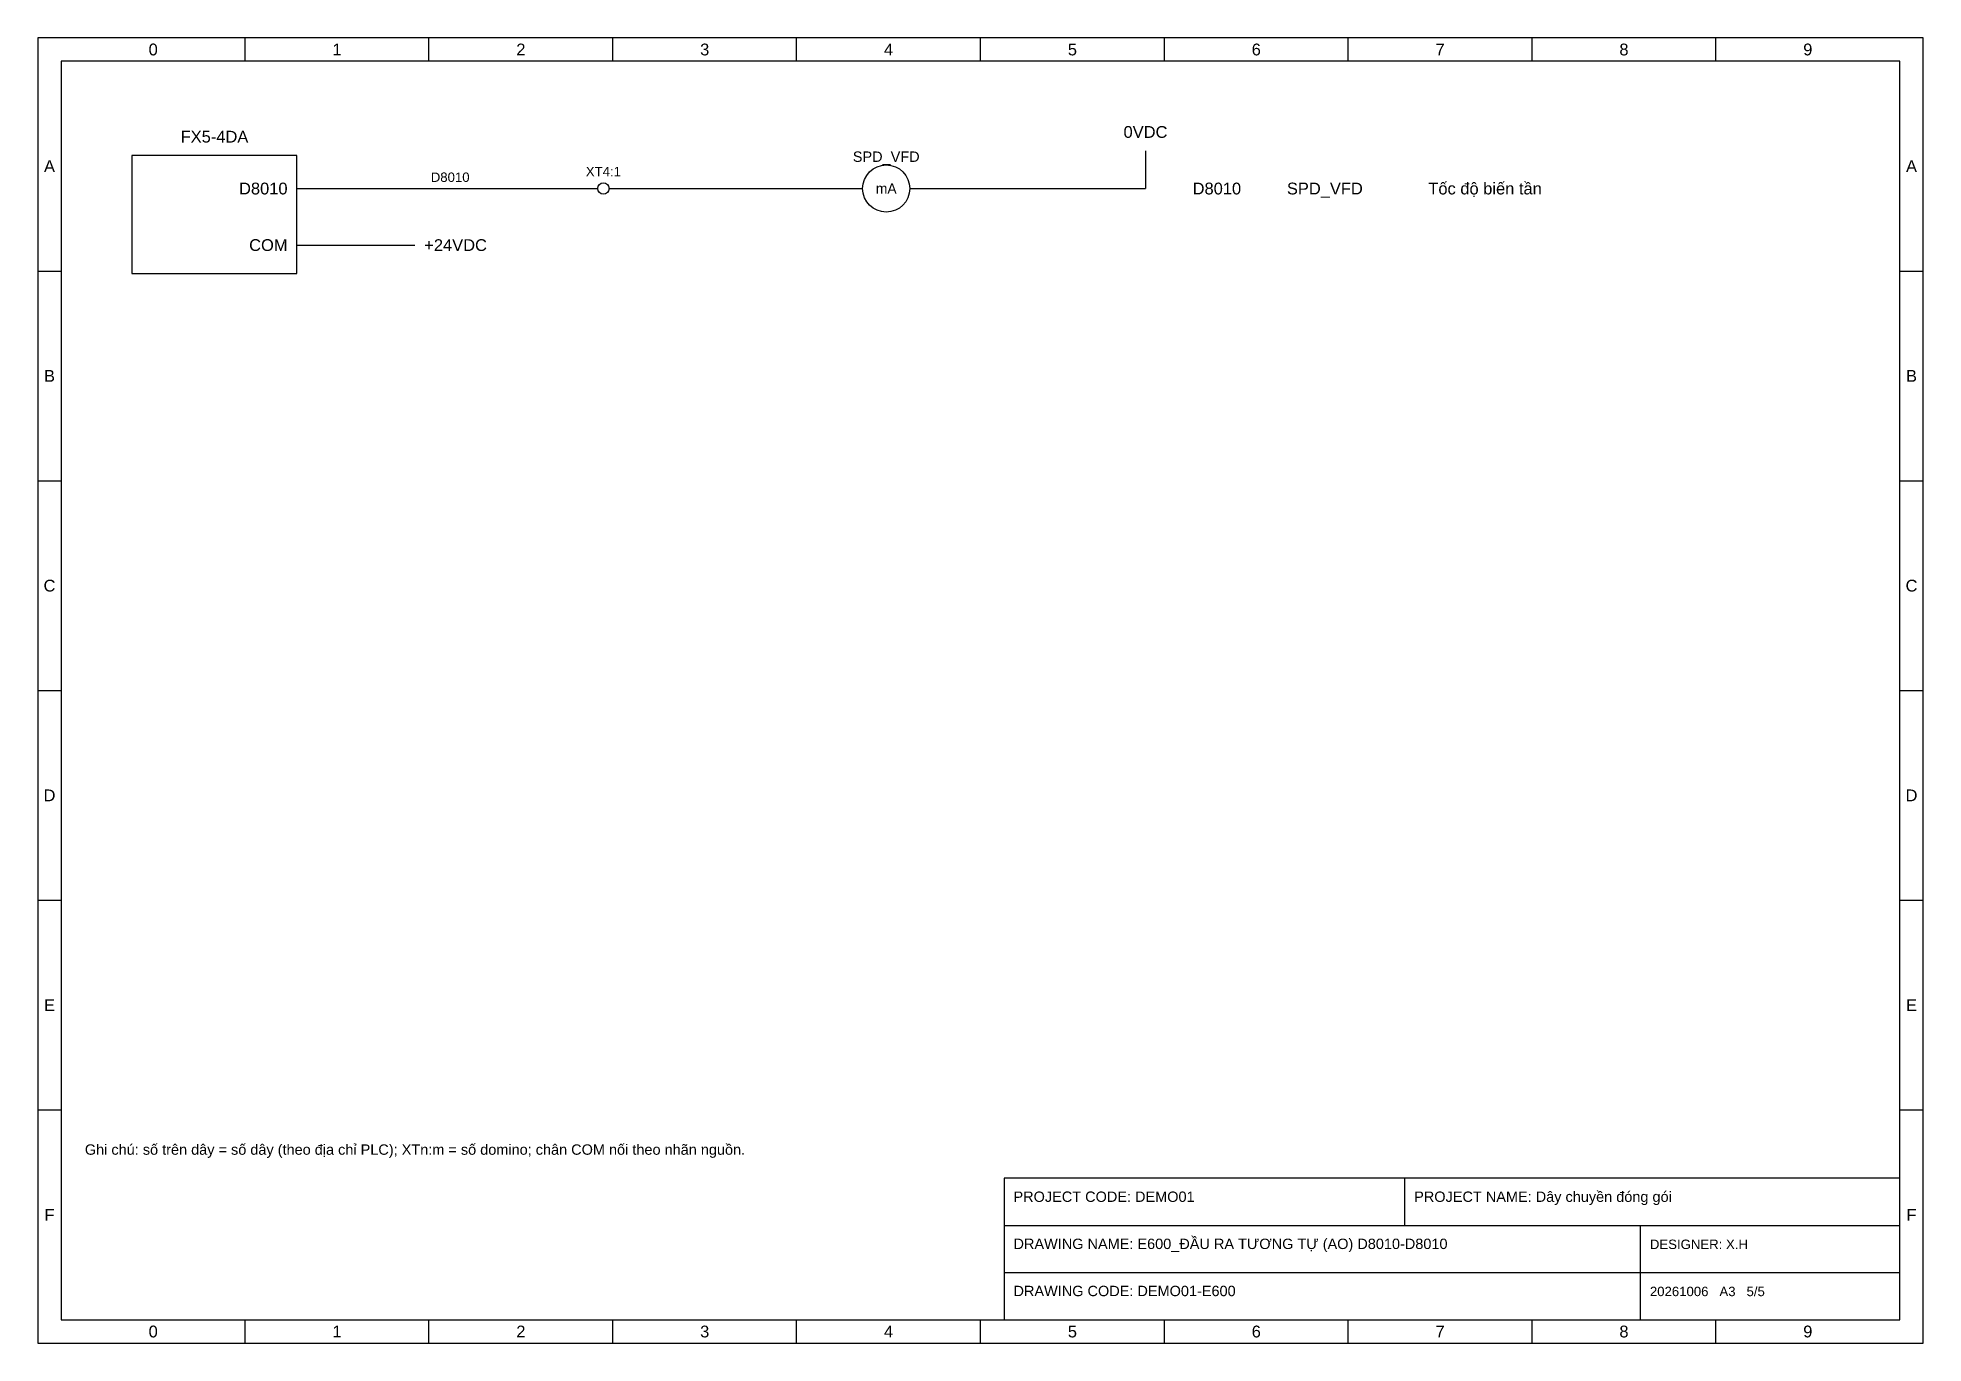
# Model space of a CAD drawing. Header units: millimetres. Extents: x 10 to 2210, y 10 to 287.
# Drawn here: x 1810 to 2210, y 10 to 287 of the extents above; entities that cross this region are included whole.
import ezdxf
from ezdxf.enums import TextEntityAlignment as Align

# ---------------------------------------------------------------- set-up
doc = ezdxf.new("R2010")
doc.units = ezdxf.units.MM
for name, color, linetype in [('FRAME', 7, 'Continuous'), ('PLC', 4, 'Continuous'), ('SYMBOL', 3, 'Continuous'), ('TERMINAL', 5, 'Continuous'), ('TEXT', 7, 'Continuous'), ('WIRE', 1, 'Continuous')]:
    doc.layers.add(name, color=color, linetype=linetype)
doc.styles.add('VN', font='arial.ttf')

msp = doc.modelspace()

# ---------------------------------------------------------------- texts
at = {"layer": 'FRAME', "style": 'VN'}
for s, p in [('0', (1834.5, 284.5)), ('1', (1873.5, 284.5)), ('2', (1912.5, 284.5)), ('3', (1951.5, 284.5)), ('4', (1990.5, 284.5)), ('5', (2029.5, 284.5)), ('6', (2068.5, 284.5)), ('7', (2107.5, 284.5)), ('8', (2146.5, 284.5)), ('9', (2185.5, 284.5)), ('A', (1812.5, 259.75)), ('A', (2207.5, 259.75)), ('B', (1812.5, 215.25)), ('B', (2207.5, 215.25)), ('C', (1812.5, 170.75)), ('C', (2207.5, 170.75)), ('D', (1812.5, 126.25)), ('D', (2207.5, 126.25)), ('E', (1812.5, 81.75)), ('E', (2207.5, 81.75)), ('F', (1812.5, 37.25)), ('F', (2207.5, 37.25)), ('0', (1834.5, 12.5)), ('1', (1873.5, 12.5)), ('2', (1912.5, 12.5)), ('3', (1951.5, 12.5)), ('4', (1990.5, 12.5)), ('5', (2029.5, 12.5)), ('6', (2068.5, 12.5)), ('7', (2107.5, 12.5)), ('8', (2146.5, 12.5)), ('9', (2185.5, 12.5))]:
    msp.add_text(s, height=2.5, dxfattribs=at).set_placement(p, align=Align.MIDDLE_CENTER)
at = {"layer": 'PLC', "style": 'VN'}
for s, p in [('D8010', (1863, 255)), ('COM', (1863, 243))]:
    msp.add_text(s, height=2.5, dxfattribs=at).set_placement(p, align=Align.MIDDLE_RIGHT)
at = {"layer": 'TEXT', "style": 'VN'}
for s, height, p in [('0VDC', 2.5, (2045, 265)), ('FX5-4DA', 2.5, (1847.5, 264)), ('SPD_VFD', 2.2, (1990, 260)), ('D8010', 2, (1897.5, 255.8)), ('XT4:1', 2, (1930, 257))]:
    msp.add_text(s, height=height, dxfattribs=at).set_placement(p, align=Align.BOTTOM_CENTER)
for s, p in [('D8010', (2055, 255)), ('SPD_VFD', (2075, 255)), ('Tốc độ biến tần', (2105, 255)), ('+24VDC', (1892, 243))]:
    msp.add_text(s, height=2.5, dxfattribs=at).set_placement(p, align=Align.MIDDLE_LEFT)
for s, height, p in [('Ghi chú: số trên dây = số dây (theo địa chỉ PLC); XTn:m = số domino; chân COM nối theo nhãn nguồn.', 2.2, (1820, 50)), ('PROJECT CODE: DEMO01', 2.2, (2017, 40)), ('PROJECT NAME: Dây chuyền đóng gói', 2.2, (2102, 40)), ('DRAWING NAME: E600_ĐẦU RA TƯƠNG TỰ (AO) D8010-D8010', 2.2, (2017, 30)), ('DESIGNER: X.H', 2, (2152, 30)), ('DRAWING CODE: DEMO01-E600', 2.2, (2017, 20)), ('20261006   A3   5/5', 2, (2152, 20))]:
    msp.add_text(s, height=height, dxfattribs=at).set_placement(p)

# ---------------------------------------------------------------- blocks, each defined once
blk = doc.blocks.new('TERM')
blk.add_circle((0, 0), 1.2)
blk = doc.blocks.new('TX')
for p, q in [((0, 0), (5, 0)), ((15, 0), (20, 0))]:
    blk.add_line(p, q)
blk.add_circle((10, 0), 5)
blk.add_text('mA', height=2.2).set_placement((10, 0), align=Align.MIDDLE_CENTER)

# ---------------------------------------------------------------- linework, layer by layer
at = {"layer": 'FRAME'}
for p, q in [((1854, 282), (1854, 287)), ((1893, 282), (1893, 287)), ((1932, 282), (1932, 287)), ((1971, 282), (1971, 287)), ((2010, 282), (2010, 287)), ((2049, 282), (2049, 287)), ((2088, 282), (2088, 287)), ((2127, 282), (2127, 287)), ((2166, 282), (2166, 287)), ((1810, 237.5), (1815, 237.5)), ((2205, 237.5), (2210, 237.5)), ((1810, 193), (1815, 193)), ((2205, 193), (2210, 193)), ((1810, 148.5), (1815, 148.5)), ((2205, 148.5), (2210, 148.5)), ((1810, 104), (1815, 104)), ((2205, 104), (2210, 104)), ((1810, 59.5), (1815, 59.5)), ((2205, 59.5), (2210, 59.5)), ((2100, 35), (2100, 45)), ((2015, 35), (2205, 35)), ((2150, 15), (2150, 35)), ((2015, 25), (2205, 25)), ((1854, 10), (1854, 15)), ((1893, 10), (1893, 15)), ((1932, 10), (1932, 15)), ((1971, 10), (1971, 15)), ((2010, 10), (2010, 15)), ((2049, 10), (2049, 15)), ((2088, 10), (2088, 15)), ((2127, 10), (2127, 15)), ((2166, 10), (2166, 15))]:
    msp.add_line(p, q, dxfattribs=at)
for points in [[(1810, 10), (2210, 10), (2210, 287), (1810, 287)], [(1815, 15), (2205, 15), (2205, 282), (1815, 282)], [(2015, 15), (2205, 15), (2205, 45), (2015, 45)]]:
    msp.add_lwpolyline(points, close=True, dxfattribs=at)
at = {"layer": 'PLC'}
msp.add_lwpolyline([(1830, 237), (1865, 237), (1865, 262), (1830, 262)], close=True, dxfattribs=at)
at = {"layer": 'WIRE'}
for p, q in [((2045, 263), (2045, 255)), ((1865, 255), (1928.8, 255)), ((1931.2, 255), (1980, 255)), ((2000, 255), (2045, 255)), ((1865, 243), (1890, 243))]:
    msp.add_line(p, q, dxfattribs=at)

# ---------------------------------------------------------------- block references
at = {"layer": 'SYMBOL'}
msp.add_blockref('TX', (1980, 255), dxfattribs=at)
at = {"layer": 'TERMINAL'}
msp.add_blockref('TERM', (1930, 255), dxfattribs=at)

msp.set_redraw_order([(e.dxf.handle, doc.entitydb.next_handle()) for e in msp.query("TEXT MTEXT ATTDEF DIMENSION ARC_DIMENSION")])  # texts and dimensions are drawn at this point

doc.saveas('drawing.dxf')
